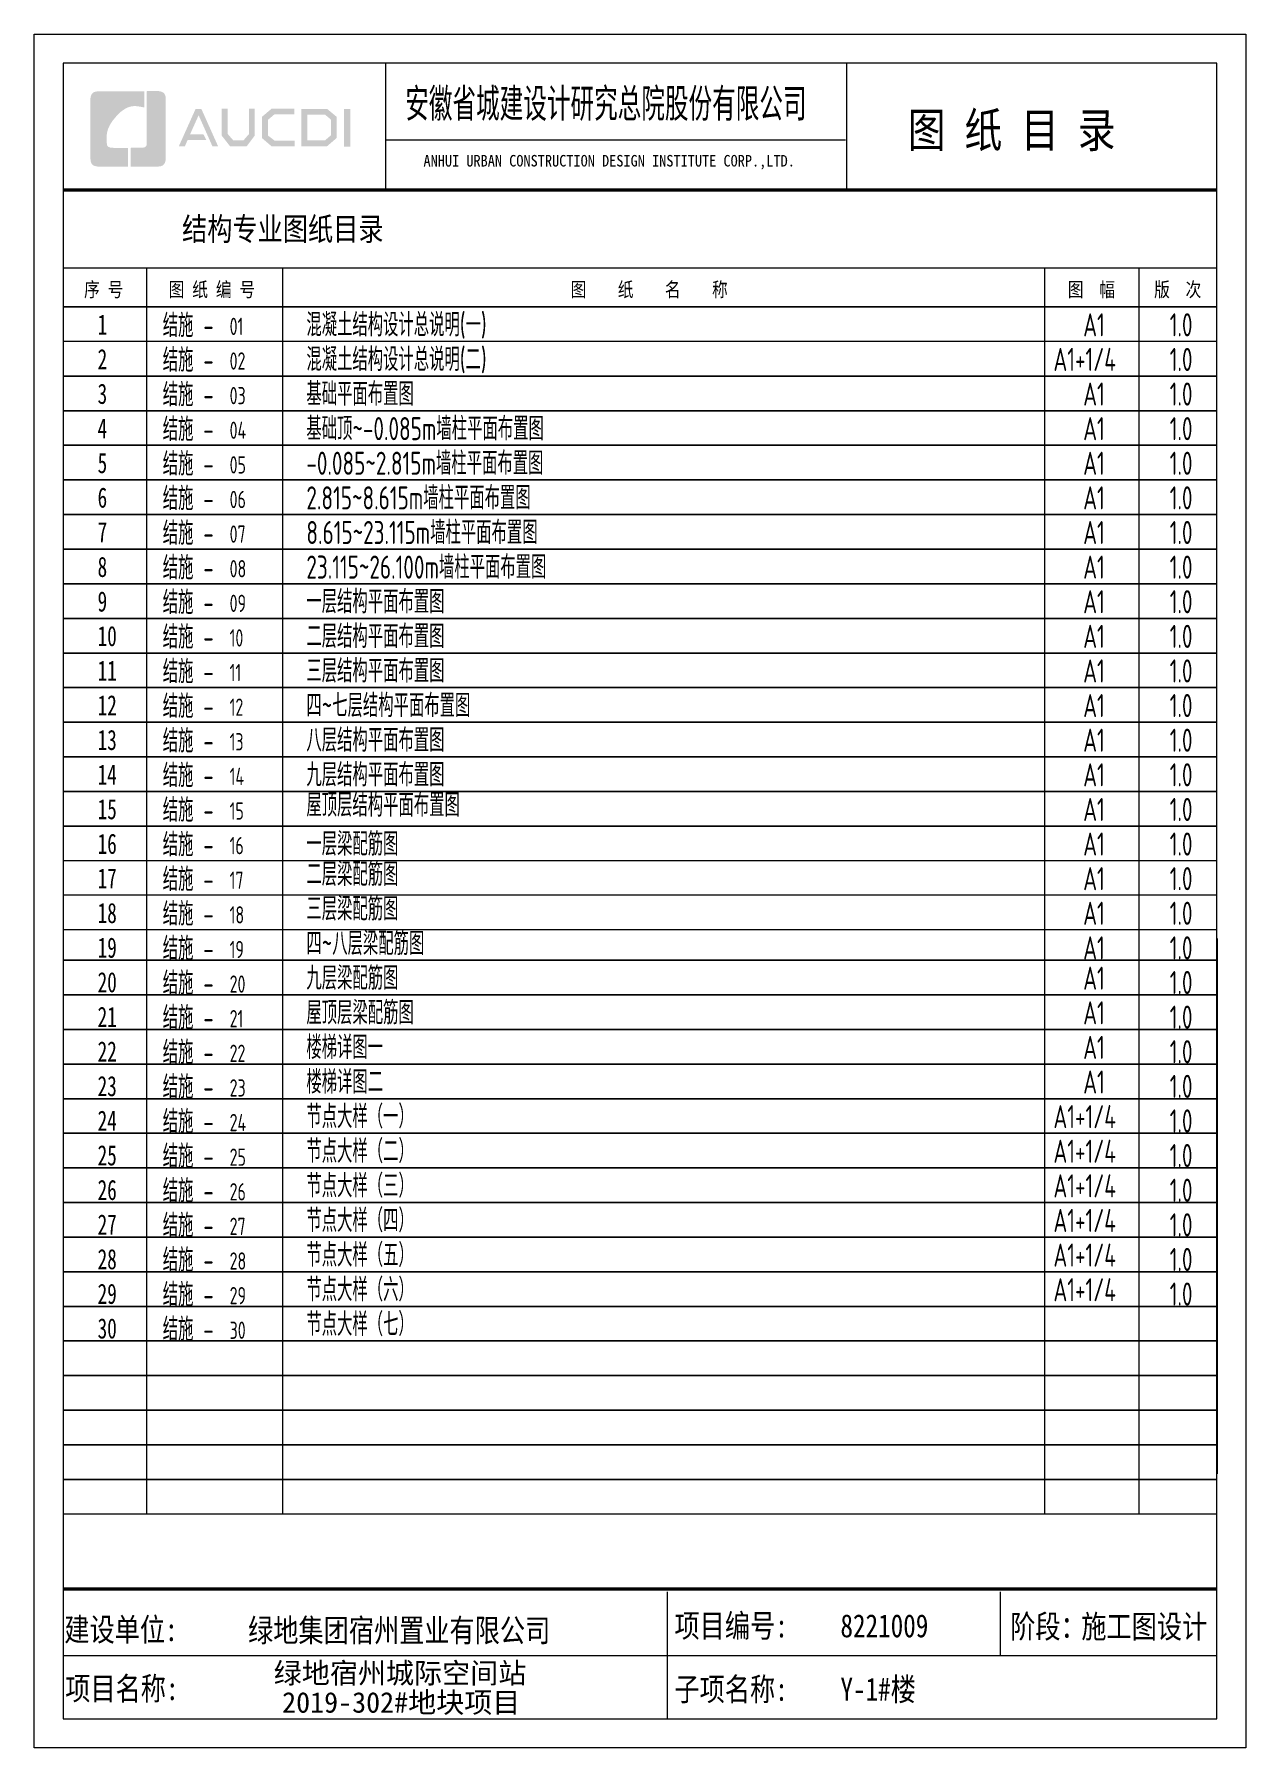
# Model space of a CAD drawing. Extents: x -1058961 to 23600, y -449123 to 2751847.
# Drawn here: x -771875 to -750875, y 17467 to 47167 of the extents above; entities that cross this region are included whole.
import ezdxf

# ---------------------------------------------------------------- set-up
doc = ezdxf.new("R2010")
doc.units = 0
doc.header["$LTSCALE"] = 1000
doc.layers.get('0').update_dxf_attribs({"linetype": 'CONTINUOUS'})
for name, color, linetype in [('C-Sheet-图框', 101, 'CONTINUOUS'), ('PUB_TEXT', 2, 'CONTINUOUS'), ('图签文字', 4, 'CONTINUOUS')]:
    doc.layers.add(name, color=color, linetype=linetype)
doc.layers.add('图框', color=9, linetype='CONTINUOUS', lineweight=18)
doc.layers.add('图签', color=147, linetype='CONTINUOUS', lineweight=18)
doc.styles.add('STYLE111', font='simhei.ttf', dxfattribs={"width": 0.7})
doc.styles.add('TSSD_REIN', font='tssdeng.shx', dxfattribs={"width": 0.7, "height": 300, "bigfont": 'tssdchn.shx'})
doc.styles.add('宋体', font='', dxfattribs={"height": 50})
doc.styles.add('建筑图签-1', font='simhei.ttf', dxfattribs={"width": 0.7})
doc.styles.get('宋体').set_extended_font_data('SimSun')

msp = doc.modelspace()

# ---------------------------------------------------------------- texts
at = {"layer": 'C-Sheet-图框', "color": 7, "linetype": 'Continuous', "style": 'STYLE111', "width": 0.7}
for s, p in [('1', (-770777.11, 41960.37)), ('2', (-770777.11, 41360.37)), ('3', (-770777.11, 40760.37)), ('4', (-770777.11, 40160.37)), ('5', (-770777.11, 39560.37)), ('6', (-770777.11, 38960.37)), ('7', (-770777.11, 38360.37)), ('8', (-770777.11, 37760.37)), ('9', (-770777.11, 37160.37)), ('10', (-770777.11, 36560.37)), ('11', (-770777.11, 35960.37)), ('12', (-770777.11, 35360.37)), ('13', (-770777.11, 34760.37)), ('14', (-770777.11, 34160.37)), ('15', (-770777.11, 33560.37)), ('16', (-770777.11, 32960.37)), ('17', (-770777.11, 32360.37)), ('18', (-770777.11, 31760.38)), ('19', (-770777.11, 31160.39)), ('20', (-770777.11, 30560.39)), ('21', (-770777.11, 29960.39)), ('22', (-770777.11, 29360.39)), ('23', (-770777.11, 28760.39)), ('24', (-770777.11, 28160.39)), ('25', (-770777.11, 27560.39)), ('26', (-770777.11, 26960.39)), ('27', (-770777.11, 26360.39)), ('28', (-770777.11, 25760.39)), ('29', (-770777.11, 25160.39)), ('30', (-770777.11, 24560.39))]:
    msp.add_text(s, height=350, dxfattribs=at).set_placement(p)
at = {"layer": 'PUB_TEXT', "linetype": 'Continuous', "style": 'TSSD_REIN', "width": 0.7}
for p in [(-769647.43, 41918.79), (-769647.43, 41318.79), (-769647.43, 40718.79), (-769647.43, 40118.79), (-769647.43, 39518.79), (-769647.43, 38918.79), (-769647.43, 38318.79), (-769647.43, 37718.79), (-769647.43, 37118.79), (-769647.43, 36518.79), (-769647.44, 35918.79), (-769647.43, 35318.79), (-769647.43, 34718.79), (-769647.43, 34118.79), (-769647.43, 33518.79), (-769647.43, 32918.79), (-769647.43, 32318.79), (-769647.43, 31718.8), (-769647.43, 31118.81), (-769647.43, 30518.81), (-769647.43, 29918.81), (-769647.43, 29318.81), (-769647.43, 28718.81), (-769647.43, 28118.81), (-769647.43, 27518.81), (-769647.44, 26918.81), (-769647.44, 26318.81), (-769647.44, 25718.81), (-769647.44, 25118.81), (-769647.44, 24518.81)]:
    msp.add_text('结施 - ', height=400, dxfattribs=at).set_placement(p)
at = {"layer": 'PUB_TEXT', "color": 1, "linetype": 'Continuous', "style": 'TSSD_REIN', "width": 0.7}
for s, height, p in [('01', 300, (-768488.3, 41952.92)), ('1.0', 400, (-752192.54, 41930.59)), ('02', 300, (-768488.3, 41352.92)), ('1.0', 400, (-752192.54, 41330.59)), ('03', 300, (-768488.3, 40752.92)), ('1.0', 400, (-752192.54, 40730.59)), ('04', 300, (-768488.3, 40152.92)), ('1.0', 400, (-752192.54, 40130.59)), ('05', 300, (-768488.3, 39552.92)), ('1.0', 400, (-752192.54, 39530.59)), ('06', 300, (-768488.3, 38952.92)), ('1.0', 400, (-752192.54, 38930.59)), ('07', 300, (-768488.3, 38352.92)), ('1.0', 400, (-752192.54, 38330.59)), ('08', 300, (-768488.3, 37752.92)), ('1.0', 400, (-752192.54, 37730.59)), ('09', 300, (-768488.3, 37152.92)), ('1.0', 400, (-752192.54, 37130.59)), ('10', 300, (-768488.3, 36552.92)), ('1.0', 400, (-752192.54, 36530.59)), ('11', 300, (-768488.3, 35952.92)), ('1.0', 400, (-752192.54, 35930.59)), ('12', 300, (-768488.3, 35352.92)), ('1.0', 400, (-752192.54, 35330.59)), ('13', 300, (-768488.3, 34752.92)), ('1.0', 400, (-752192.54, 34730.59)), ('14', 300, (-768488.3, 34152.92)), ('1.0', 400, (-752192.54, 34130.59)), ('1.0', 400, (-752192.54, 33530.59)), ('15', 300, (-768488.3, 33552.92)), ('1.0', 400, (-752192.54, 32930.59)), ('16', 300, (-768488.3, 32952.92)), ('1.0', 400, (-752192.54, 32330.59)), ('17', 300, (-768488.3, 32352.92)), ('1.0', 400, (-752192.54, 31730.6)), ('18', 300, (-768488.3, 31752.93)), ('1.0', 400, (-752192.54, 31130.6)), ('19', 300, (-768488.3, 31152.94)), ('1.0', 400, (-752192.54, 30530.6)), ('20', 300, (-768488.3, 30552.94)), ('1.0', 400, (-752192.54, 29930.6)), ('21', 300, (-768488.3, 29952.94)), ('1.0', 400, (-752192.54, 29330.6)), ('22', 300, (-768488.3, 29352.94)), ('1.0', 400, (-752192.54, 28730.6)), ('23', 300, (-768488.3, 28752.94)), ('1.0', 400, (-752192.54, 28130.6)), ('24', 300, (-768488.3, 28152.94)), ('1.0', 400, (-752192.54, 27530.6)), ('25', 300, (-768488.3, 27552.94)), ('1.0', 400, (-752192.54, 26930.6)), ('26', 300, (-768488.3, 26952.94)), ('1.0', 400, (-752192.54, 26330.6)), ('27', 300, (-768488.3, 26352.94)), ('28', 300, (-768488.3, 25752.94)), ('1.0', 400, (-752192.54, 25730.6)), ('29', 300, (-768488.3, 25152.94)), ('1.0', 400, (-752192.54, 25130.6)), ('30', 300, (-768488.3, 24552.94))]:
    msp.add_text(s, height=height, dxfattribs=at).set_placement(p)
at = {"layer": 'PUB_TEXT', "color": 7, "linetype": 'Continuous', "style": 'TSSD_REIN', "width": 0.7}
for s, p in [('混凝土结构设计总说明(一)', (-767158.06, 41930.59)), ('A1', (-753692.13, 41930.59)), ('混凝土结构设计总说明(二)', (-767158.06, 41330.59)), ('A1+1/4', (-754208.17, 41330.59)), ('基础平面布置图', (-767158.06, 40730.59)), ('A1', (-753692.13, 40730.59)), ('基础顶~-0.085m墙柱平面布置图', (-767158.06, 40130.59)), ('A1', (-753692.13, 40130.59)), ('-0.085~2.815m墙柱平面布置图', (-767158.06, 39530.59)), ('A1', (-753692.13, 39530.59)), ('2.815~8.615m墙柱平面布置图', (-767158.06, 38930.59)), ('A1', (-753692.13, 38930.59)), ('8.615~23.115m墙柱平面布置图', (-767158.06, 38330.59)), ('A1', (-753692.13, 38330.59)), ('23.115~26.100m墙柱平面布置图', (-767158.06, 37730.59)), ('A1', (-753692.13, 37730.59)), ('一层结构平面布置图', (-767158.06, 37130.59)), ('A1', (-753692.13, 37130.59)), ('二层结构平面布置图', (-767158.06, 36530.59)), ('A1', (-753692.13, 36530.59)), ('三层结构平面布置图', (-767158.06, 35930.59)), ('A1', (-753692.13, 35930.59)), ('四~七层结构平面布置图', (-767158.06, 35330.59)), ('A1', (-753692.13, 35330.59)), ('八层结构平面布置图', (-767158.05, 34730.59)), ('A1', (-753692.13, 34730.59)), ('九层结构平面布置图', (-767158.05, 34130.59)), ('A1', (-753692.13, 34130.59)), ('屋顶层结构平面布置图', (-767158.05, 33605.59)), ('A1', (-753692.13, 33530.59)), ('一层梁配筋图', (-767158.05, 32930.6)), ('A1', (-753692.13, 32930.59)), ('二层梁配筋图', (-767158.06, 32405.6)), ('A1', (-753692.14, 32330.59)), ('三层梁配筋图', (-767158.06, 31805.6)), ('A1', (-753692.13, 31730.59)), ('四~八层梁配筋图', (-767158.06, 31205.6)), ('A1', (-753692.14, 31130.6)), ('九层梁配筋图', (-767158.06, 30605.6)), ('A1', (-753692.13, 30605.6)), ('屋顶层梁配筋图', (-767158.06, 30005.6)), ('A1', (-753692.13, 30005.6)), ('楼梯详图一', (-767158.06, 29405.6)), ('A1', (-753692.13, 29405.6)), ('楼梯详图二', (-767158.06, 28805.6)), ('A1', (-753692.13, 28805.6)), ('节点大样（一）', (-767158.06, 28205.6)), ('A1+1/4', (-754208.17, 28205.6)), ('节点大样（二）', (-767158.06, 27605.6)), ('A1+1/4', (-754208.17, 27605.6)), ('节点大样（三）', (-767158.06, 27005.6)), ('A1+1/4', (-754208.17, 27005.6)), ('节点大样（四）', (-767158.06, 26405.6)), ('A1+1/4', (-754208.17, 26405.6)), ('节点大样（五）', (-767158.06, 25805.6)), ('A1+1/4', (-754208.17, 25805.6)), ('节点大样（六）', (-767158.06, 25205.6)), ('A1+1/4', (-754208.17, 25205.6)), ('节点大样（七）', (-767158.06, 24605.6))]:
    msp.add_text(s, height=400, dxfattribs=at).set_placement(p)
at = {"layer": '图签', "color": 6, "style": '宋体'}
for s, p in [('绿地宿州城际空间站', (-767723.7, 18581.73)), ('2019-302#地块项目', (-767578.14, 18073.9))]:
    msp.add_text(s, height=356.677, dxfattribs=at).set_placement(p)
at = {"layer": '图签文字', "color": 7, "style": '建筑图签-1'}
for s, height, width, p in [('安徽省城建设计研究总院股份有限公司', 500, 0.6, (-765444.11, 45720.97)), ('图 纸 目 录', 600, 0.8, (-756731.74, 45206.94)), ('序 号', 250, 0.8, (-771012.28, 42617.71)), ('图 纸 编 号', 250, 0.8, (-769544.56, 42617.71)), ('图    纸    名    称', 250, 0.8, (-762577.59, 42617.71)), ('图  幅', 250, 0.8, (-753958.97, 42617.71)), ('版  次', 250, 0.8, (-752462.53, 42617.71)), (' 建设单位: ', 400, 0.8, (-771570.94, 19315.48)), ('项目编号:', 400, 0.8, (-760776.8, 19380.5)), ('阶段：', 400, 0.8, (-754957.18, 19368.07)), ('项目名称:', 400, 0.8, (-771337.44, 18293.06)), ('子项名称:', 400, 0.8, (-760776.8, 18280.69))]:
    msp.add_text(s, height=height, dxfattribs=dict(at, width=width)).set_placement(p)
at = {"layer": '图签文字', "linetype": 'Continuous', "style": '建筑图签-1', "width": 0.91}
msp.add_text('ANHUI URBAN CONSTRUCTION DESIGN INSTITUTE CORP.,LTD.', height=200, dxfattribs=at).set_placement((-765128.03, 44874.5))
at = {"layer": '图签文字', "style": '建筑图签-1', "width": 0.8}
msp.add_text('结构专业图纸目录', height=400, dxfattribs=at).set_placement((-769312.61, 43592.07))
at = {"layer": '图签文字', "color": 6, "style": '建筑图签-1', "width": 0.8}
for s, p in [('绿地集团宿州置业有限公司', (-768168.46, 19300.36)), ('8221009', (-757900.34, 19380.5)), ('施工图设计', (-753724.52, 19368.07))]:
    msp.add_text(s, height=400, dxfattribs=at).set_placement(p)
at = {"layer": '图签文字', "color": 2, "style": '建筑图签-1', "width": 0.8}
msp.add_text('Y-1#楼', height=400, dxfattribs=at).set_placement((-757900.39, 18280.48))

# ---------------------------------------------------------------- blocks, each defined once
blk = doc.blocks.new('院标1')
h = blk.add_hatch(color=150)
h.dxf.hatch_style = 1
edge = h.paths.add_edge_path()
edge.add_spline(control_points=[(116373, 648379), (116379, 648379), (116382, 648379), (116391, 648379), (116391, 648379), (116391, 648379), (116616, 648379), (116616, 648379), (116616, 648379), (116616, 648379), (116616, 648054), (116616, 648054), (116616, 648054), (116616, 648054), (116108, 648054), (116108, 648054), (116108, 648054), (116028, 648054), (115963, 648111), (115963, 648199), (115963, 648199), (115963, 648199), (115963, 649215), (115963, 649215), (115963, 649215), (115963, 649295), (116018, 649360), (116108, 649360), (116108, 649360), (116108, 649360), (116897, 649360), (116897, 649360), (116897, 649360), (116897, 649360), (116897, 649080), (116897, 649080), (116897, 649080), (116897, 649080), (116566, 649140), (116356, 648859), (116356, 648859), (116245, 648719), (116240, 648545), (116247, 648466), (116247, 648466), (116254, 648386), (116247, 648466), (116247, 648466), (116247, 648466), (116247, 648466), (116258, 648374), (116373, 648379)], knot_values=[0, 0, 0, 0, 0.071429, 0.071429, 0.071429, 0.107143, 0.142857, 0.142857, 0.142857, 0.178571, 0.214286, 0.214286, 0.214286, 0.25, 0.285714, 0.285714, 0.285714, 0.321429, 0.357143, 0.357143, 0.357143, 0.392857, 0.428571, 0.428571, 0.428571, 0.464286, 0.5, 0.5, 0.5, 0.535714, 0.571429, 0.571429, 0.571429, 0.607143, 0.642857, 0.642857, 0.642857, 0.678571, 0.714286, 0.714286, 0.714286, 0.75, 0.785714, 0.785714, 0.785714, 0.821429, 0.857143, 0.857143, 0.857143, 0.928571, 1, 1, 1, 1], degree=3, periodic=0)
h = blk.add_hatch(color=150)
h.dxf.hatch_style = 1
edge = h.paths.add_edge_path()
edge.add_spline(control_points=[(117268, 649215), (117268, 649215), (117268, 648199), (117268, 648199), (117268, 648199), (117268, 648114), (117212, 648054), (117123, 648054), (117123, 648054), (117123, 648054), (116663, 648054), (116663, 648054), (116663, 648054), (116663, 648054), (116663, 648379), (116663, 648379), (116663, 648379), (116663, 648379), (116865, 648379), (116865, 648379), (116865, 648379), (116907, 648379), (116941, 648413), (116941, 648455), (116941, 648455), (116941, 648455), (116941, 649360), (116941, 649360), (116941, 649360), (116941, 649360), (117123, 649360), (117123, 649360), (117123, 649360), (117204, 649360), (117268, 649306), (117268, 649215)], knot_values=[0, 0, 0, 0, 0.1, 0.1, 0.1, 0.15, 0.2, 0.2, 0.2, 0.25, 0.3, 0.3, 0.3, 0.35, 0.4, 0.4, 0.4, 0.45, 0.5, 0.5, 0.5, 0.55, 0.6, 0.6, 0.6, 0.65, 0.7, 0.7, 0.7, 0.75, 0.8, 0.8, 0.8, 0.9, 1, 1, 1, 1], degree=3, periodic=0)

# ---------------------------------------------------------------- hatches: boundary and pattern name
h = msp.add_hatch(color=150)
h.dxf.hatch_style = 1
edge = h.paths.add_edge_path()
edge.add_spline(control_points=[(-769594.85, 46036.63), (-769594.85, 46036.63), (-769594.85, 45021.22), (-769594.85, 45021.22), (-769594.85, 45021.22), (-769594.85, 44936.11), (-769650.51, 44875.81), (-769740.25, 44875.81), (-769740.25, 44875.81), (-769740.25, 44875.81), (-770200.02, 44875.81), (-770200.02, 44875.81), (-770200.02, 44875.81), (-770200.02, 44875.81), (-770200.02, 45200.79), (-770200.02, 45200.79), (-770200.02, 45200.79), (-770200.02, 45200.79), (-769997.65, 45200.79), (-769997.65, 45200.79), (-769997.65, 45200.79), (-769955.79, 45200.79), (-769921.91, 45234.76), (-769921.91, 45276.52), (-769921.91, 45276.52), (-769921.91, 45276.52), (-769921.91, 46182.05), (-769921.91, 46182.05), (-769921.91, 46182.05), (-769921.91, 46182.05), (-769740.25, 46182.05), (-769740.25, 46182.05), (-769740.25, 46182.05), (-769658.55, 46182.05), (-769594.85, 46128.2), (-769594.85, 46036.63)], knot_values=[0, 0, 0, 0, 0.1, 0.1, 0.1, 0.15, 0.2, 0.2, 0.2, 0.25, 0.3, 0.3, 0.3, 0.35, 0.4, 0.4, 0.4, 0.45, 0.5, 0.5, 0.5, 0.55, 0.6, 0.6, 0.6, 0.65, 0.7, 0.7, 0.7, 0.75, 0.8, 0.8, 0.8, 0.9, 1, 1, 1, 1], degree=3, periodic=0)
at = {"layer": '图签文字'}
h = msp.add_hatch(color=4, dxfattribs=at)
h.paths.add_polyline_path([(-766503.61, 45871.77), (-766396.83, 45871.77), (-766396.83, 45217.04), (-766503.61, 45217.04)])
h.paths.add_polyline_path([(-767143.41, 45772.62), (-767143.41, 45325.54), (-766836.94, 45325.54), (-766731.38, 45416.22), (-766731.38, 45687.05), (-766833.75, 45772.62)], flags=16)
h.paths.add_polyline_path([(-767243.78, 45872.99), (-767243.78, 45225.18), (-766799.75, 45225.18), (-766631.02, 45370.12), (-766631.02, 45733.96), (-766797.33, 45872.99)])
h.paths.add_polyline_path([(-767365.22, 45876.11), (-767365.22, 45778.11), (-767711.27, 45778.11), (-767824.15, 45683.8), (-767824.15, 45411.97), (-767711.27, 45325.06), (-767363.37, 45325.06), (-767363.37, 45221.51), (-767757.53, 45221.51), (-767929.63, 45369.44), (-767929.63, 45733.73), (-767761.23, 45876.11)])
h.paths.add_polyline_path([(-768625.73, 45874.59), (-768523.2, 45874.59), (-768523.2, 45440.54), (-768426.25, 45328.77), (-768247.29, 45328.77), (-768150.35, 45440.54), (-768150.35, 45874.59), (-768053.41, 45874.59), (-768053.41, 45408.87), (-768193.23, 45224.45), (-768480.32, 45224.45), (-768625.73, 45410.73)])
h.paths.add_polyline_path([(-769077.77, 45873.43), (-768978.33, 45873.43), (-768687.68, 45223.78), (-768785.99, 45223.78), (-769025.22, 45762.79), (-769174.07, 45432.76), (-768943.24, 45432.76), (-768891.75, 45334.85), (-769215.6, 45334.85), (-769265.42, 45222.01), (-769370.04, 45222.01)])

# ---------------------------------------------------------------- linework, layer by layer
msp.add_line((-751374.68, 31491.74), (-751374.68, 22216.74))
at = {"layer": '图框'}
for p, q in [((-771374.68, 46666.54), (-771374.68, 17966.54)), ((-751374.68, 46666.54), (-771374.68, 46666.54)), ((-765781.38, 44466.54), (-765781.38, 46666.54)), ((-757790.62, 44466.54), (-757790.62, 46666.54)), ((-751374.68, 17966.54), (-751374.68, 46666.54)), ((-757811.69, 45328.56), (-765781.38, 45328.56)), ((-771374.68, 43116.54), (-771374.69, 19116.55)), ((-771374.68, 43116.54), (-771374.68, 23316.55)), ((-771374.68, 43116.54), (-751374.68, 43116.54)), ((-769930.5, 43116.54), (-769930.5, 21516.54)), ((-767573.31, 43116.54), (-767573.31, 21516.54)), ((-754363.1, 43116.54), (-754363.1, 21516.54)), ((-752728.88, 43116.54), (-752728.87, 21516.54)), ((-751374.68, 42441.53), (-771374.68, 42441.54)), ((-751374.68, 42441.53), (-771374.68, 42441.54)), ((-771374.68, 42441.54), (-751374.68, 42441.53)), ((-771374.68, 42441.54), (-751374.68, 42441.53)), ((-751374.68, 41841.53), (-771374.68, 41841.54)), ((-751374.68, 41241.53), (-771374.68, 41241.54)), ((-771374.68, 41241.54), (-751374.68, 41241.53)), ((-771374.68, 41241.54), (-751374.68, 41241.53)), ((-751374.68, 41241.53), (-771374.68, 41241.54)), ((-751374.68, 40641.53), (-771374.68, 40641.54)), ((-751374.68, 40641.53), (-771374.68, 40641.54)), ((-771374.68, 40641.54), (-751374.68, 40641.53)), ((-751374.68, 40041.53), (-771374.68, 40041.54)), ((-751374.68, 40041.53), (-771374.68, 40041.54)), ((-771374.68, 40041.54), (-751374.68, 40041.53)), ((-771374.68, 40041.54), (-751374.68, 40041.53)), ((-751374.68, 39441.53), (-771374.68, 39441.54)), ((-751374.68, 39441.53), (-771374.68, 39441.54)), ((-751374.68, 39441.53), (-771374.68, 39441.54)), ((-751374.68, 39441.53), (-771374.68, 39441.54)), ((-771374.68, 39441.54), (-751374.68, 39441.53)), ((-771374.68, 39441.54), (-751374.68, 39441.53)), ((-751374.68, 38841.53), (-771374.68, 38841.54)), ((-771374.68, 38841.54), (-751374.68, 38841.53)), ((-771374.68, 38841.54), (-751374.68, 38841.53)), ((-751374.68, 38841.53), (-771374.68, 38841.54)), ((-751374.68, 38241.53), (-771374.68, 38241.54)), ((-751374.68, 38241.53), (-771374.68, 38241.54)), ((-771374.68, 38241.54), (-751374.68, 38241.53)), ((-771374.68, 38241.54), (-751374.68, 38241.53)), ((-751374.68, 37641.53), (-771374.68, 37641.54)), ((-751374.68, 37641.53), (-771374.68, 37641.54)), ((-771374.68, 37641.54), (-751374.68, 37641.53)), ((-771374.68, 37641.54), (-751374.68, 37641.53)), ((-751374.68, 37041.53), (-771374.68, 37041.54)), ((-751374.68, 37041.53), (-771374.68, 37041.54)), ((-751374.68, 37041.53), (-771374.68, 37041.54)), ((-751374.68, 37041.53), (-771374.68, 37041.54)), ((-771374.68, 37041.54), (-751374.68, 37041.53)), ((-771374.68, 37041.54), (-751374.68, 37041.53)), ((-751374.68, 36441.53), (-771374.68, 36441.54)), ((-771374.68, 36441.54), (-751374.68, 36441.53)), ((-771374.68, 36441.54), (-751374.68, 36441.53)), ((-751374.68, 36441.53), (-771374.68, 36441.54)), ((-751374.68, 35841.53), (-771374.68, 35841.54)), ((-751374.68, 35841.53), (-771374.68, 35841.54)), ((-771374.68, 35841.54), (-751374.68, 35841.53)), ((-771374.68, 35841.54), (-751374.68, 35841.53)), ((-751374.68, 35241.53), (-771374.68, 35241.54)), ((-751374.68, 35241.53), (-771374.68, 35241.54)), ((-771374.68, 35241.54), (-751374.68, 35241.53)), ((-771374.68, 35241.54), (-751374.68, 35241.53)), ((-751374.68, 34641.53), (-771374.68, 34641.54)), ((-751374.68, 34641.53), (-771374.68, 34641.54)), ((-751374.68, 34641.53), (-771374.68, 34641.54)), ((-751374.68, 34641.53), (-771374.68, 34641.54)), ((-771374.68, 34641.54), (-751374.68, 34641.53)), ((-771374.68, 34641.54), (-751374.68, 34641.53)), ((-751374.68, 34041.53), (-771374.68, 34041.54)), ((-771374.68, 34041.54), (-751374.68, 34041.53)), ((-771374.68, 34041.54), (-751374.68, 34041.53)), ((-751374.68, 34041.53), (-771374.68, 34041.54)), ((-751374.68, 33441.53), (-771374.68, 33441.54)), ((-751374.68, 33441.53), (-771374.68, 33441.54)), ((-771374.68, 33441.54), (-751374.68, 33441.53)), ((-771374.68, 33441.54), (-751374.68, 33441.53)), ((-751374.68, 32841.53), (-771374.68, 32841.54)), ((-751374.68, 32241.53), (-771374.68, 32241.54)), ((-751374.68, 31641.54), (-771374.68, 31641.55)), ((-751374.68, 31116.54), (-771374.68, 31116.55)), ((-771374.68, 31116.55), (-751374.68, 31116.54)), ((-771374.68, 31116.55), (-751374.68, 31116.54)), ((-751374.68, 31116.54), (-771374.68, 31116.55)), ((-751374.68, 30516.54), (-771374.68, 30516.55)), ((-751374.68, 30516.54), (-771374.68, 30516.55)), ((-771374.68, 30516.55), (-751374.68, 30516.54)), ((-771374.68, 30516.55), (-751374.68, 30516.54)), ((-751374.68, 29916.54), (-771374.68, 29916.55)), ((-751374.68, 29916.54), (-771374.68, 29916.55)), ((-771374.68, 29916.55), (-751374.68, 29916.54)), ((-771374.68, 29916.55), (-751374.68, 29916.54)), ((-751374.68, 29316.54), (-771374.68, 29316.55)), ((-751374.68, 29316.54), (-771374.68, 29316.55)), ((-751374.68, 29316.54), (-771374.68, 29316.55)), ((-751374.68, 29316.54), (-771374.68, 29316.55)), ((-771374.68, 29316.55), (-751374.68, 29316.54)), ((-771374.68, 29316.55), (-751374.68, 29316.54)), ((-751374.68, 28716.54), (-771374.68, 28716.55)), ((-771374.68, 28716.55), (-751374.68, 28716.54)), ((-771374.68, 28716.55), (-751374.68, 28716.54)), ((-751374.68, 28716.54), (-771374.68, 28716.55)), ((-751374.68, 28116.54), (-771374.68, 28116.55)), ((-751374.68, 28116.54), (-771374.68, 28116.55)), ((-771374.68, 28116.55), (-751374.68, 28116.54)), ((-771374.68, 28116.55), (-751374.68, 28116.54)), ((-751374.68, 27516.54), (-771374.68, 27516.55)), ((-751374.68, 27516.54), (-771374.68, 27516.55)), ((-771374.68, 27516.55), (-751374.68, 27516.54)), ((-771374.68, 27516.55), (-751374.68, 27516.54)), ((-751374.68, 26916.54), (-771374.68, 26916.55)), ((-751374.68, 26916.54), (-771374.68, 26916.55)), ((-751374.68, 26916.54), (-771374.68, 26916.55)), ((-751374.68, 26916.54), (-771374.68, 26916.55)), ((-771374.68, 26916.55), (-751374.68, 26916.54)), ((-771374.68, 26916.55), (-751374.68, 26916.54)), ((-751374.68, 26316.54), (-771374.68, 26316.55)), ((-771374.68, 26316.55), (-751374.68, 26316.54)), ((-771374.68, 26316.55), (-751374.68, 26316.54)), ((-751374.68, 26316.54), (-771374.68, 26316.55)), ((-751374.68, 25716.54), (-771374.68, 25716.55)), ((-751374.68, 25716.54), (-771374.68, 25716.55)), ((-771374.68, 25716.55), (-751374.68, 25716.54)), ((-771374.68, 25716.55), (-751374.68, 25716.54)), ((-751374.68, 25116.54), (-771374.68, 25116.55)), ((-751374.68, 25116.54), (-771374.68, 25116.55)), ((-771374.68, 25116.55), (-751374.68, 25116.54)), ((-771374.68, 25116.55), (-751374.68, 25116.54)), ((-751374.68, 24516.54), (-771374.68, 24516.55)), ((-751374.68, 24516.54), (-771374.68, 24516.55)), ((-751374.68, 24516.54), (-771374.68, 24516.55)), ((-751374.68, 24516.54), (-771374.68, 24516.55)), ((-771374.68, 24516.55), (-751374.68, 24516.54)), ((-771374.68, 24516.55), (-751374.68, 24516.54)), ((-751374.68, 23916.54), (-771374.68, 23916.55)), ((-771374.68, 23916.55), (-751374.68, 23916.54)), ((-771374.68, 23916.55), (-751374.68, 23916.54)), ((-751374.68, 23916.54), (-771374.68, 23916.55)), ((-751374.68, 23316.54), (-771374.68, 23316.55)), ((-751374.68, 23316.54), (-771374.68, 23316.55)), ((-771374.68, 23316.55), (-751374.68, 23316.54)), ((-771374.68, 23316.55), (-751374.68, 23316.54)), ((-751374.68, 22716.54), (-771374.68, 22716.55)), ((-751374.68, 22716.54), (-771374.68, 22716.55)), ((-751374.68, 22716.54), (-771374.68, 22716.55)), ((-751374.68, 22716.54), (-771374.68, 22716.55)), ((-771374.68, 22716.55), (-751374.68, 22716.54)), ((-771374.68, 22716.55), (-751374.68, 22716.54)), ((-751374.68, 22116.54), (-771374.68, 22116.55)), ((-771374.68, 22116.55), (-751374.68, 22116.54)), ((-751374.68, 22116.54), (-771374.68, 22116.55)), ((-771374.68, 22116.55), (-751374.68, 22116.54)), ((-751374.68, 21516.54), (-771374.68, 21516.55)), ((-760904.25, 20166.54), (-760904.25, 17966.54)), ((-755129.93, 20166.54), (-755129.93, 19066.72)), ((-771374.68, 19065.49), (-751374.68, 19067)), ((-771374.68, 17966.54), (-751374.68, 17966.54))]:
    msp.add_line(p, q, dxfattribs=at)
for points in [[(-750874.68, 47166.54), (-750874.68, 17466.54), (-771874.68, 17466.54), (-771874.68, 47166.54)], [(-750874.68, 47166.54), (-750874.68, 17466.54), (-771874.68, 17466.54), (-771874.68, 47166.54)], [(-771374.68, 17966.54), (-751374.68, 17966.54), (-751374.68, 46666.54), (-771374.68, 46666.54)]]:
    msp.add_lwpolyline(points, close=True, dxfattribs=at)
at = {"layer": '图框', "const_width": 56.25}
for points in [[(-771374.68, 44466.54), (-751374.68, 44466.54)], [(-771374.68, 20216.74), (-751374.68, 20216.74)]]:
    msp.add_lwpolyline(points, dxfattribs=at)

# ---------------------------------------------------------------- block references
msp.add_blockref('院标1', (-886865.07, -603181.7))

msp.set_redraw_order([(e.dxf.handle, doc.entitydb.next_handle()) for e in msp.query("TEXT MTEXT ATTDEF DIMENSION ARC_DIMENSION")])  # texts and dimensions are drawn at this point

doc.saveas('drawing.dxf')
